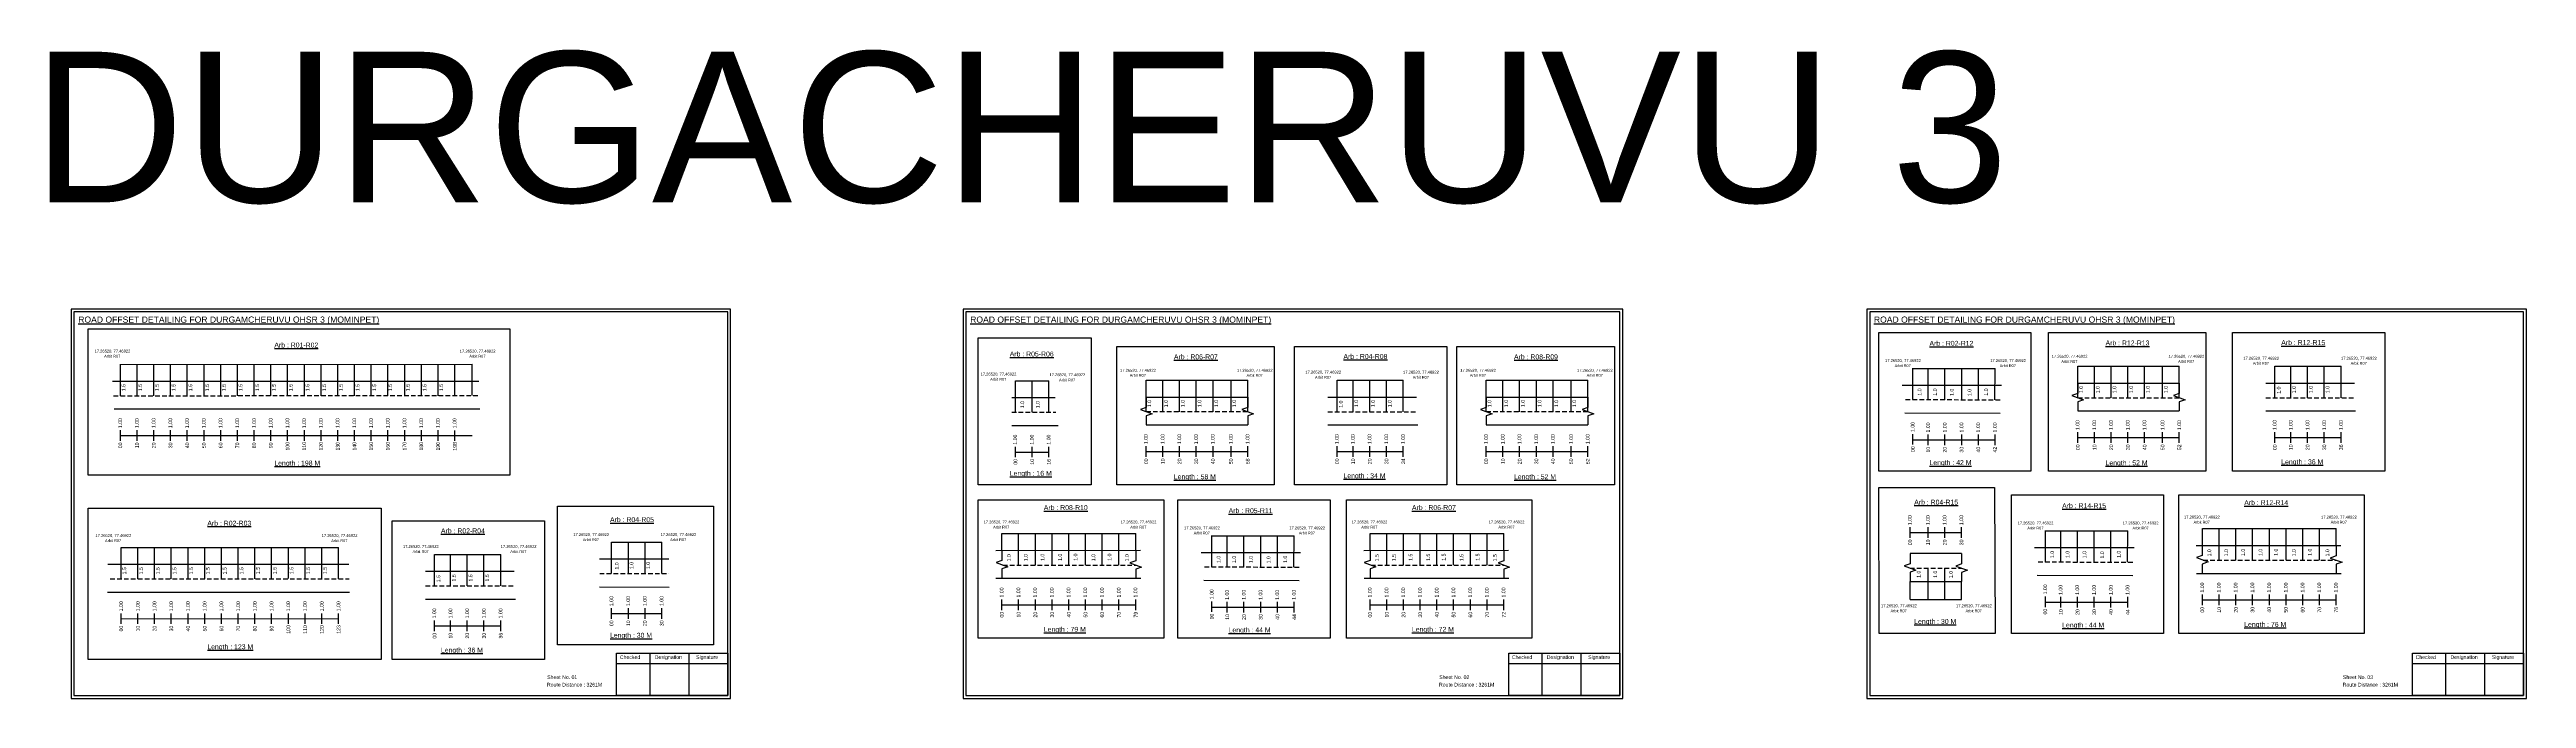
# Model space of a CAD drawing. Header units: inches. Extents: x -117 to 51867, y -12715 to 3423.
# Drawn here: x 28706 to 30720, y -4514 to -3986 of the extents above; entities that cross this region are included whole.
import ezdxf

# ---------------------------------------------------------------- set-up
doc = ezdxf.new("R2010")
doc.units = ezdxf.units.IN
doc.header["$MEASUREMENT"] = 0
doc.linetypes.add('DASHED2', pattern=[0.375, 0.25, -0.125])
for name, color, linetype in [('PDF_Geometry', 7, 'Continuous'), ('PDF_Text', 5, 'Continuous'), ('pipe', 5, 'Continuous')]:
    doc.layers.add(name, color=color, linetype=linetype)
doc.styles.add('PDF Arial', font='arial.ttf')
doc.styles.get("Standard").update_dxf_attribs({"font": 'arial.ttf'})

msp = doc.modelspace()

# ---------------------------------------------------------------- linework, layer by layer
at = {"color": 5}
for p, q in [((28763.5, -4242), (29049.5, -4241.8)), ((30221.2, -4245.4), (30288.2, -4245.4)), ((30355.4, -4243.6), (30438, -4243.6)), ((30515.7, -4243.6), (30569.5, -4243.6)), ((29491.4, -4255.4), (29518.6, -4255.4)), ((29597.7, -4254.9), (29680.4, -4254.9)), ((29753, -4254.9), (29806.8, -4254.9)), ((29874.3, -4254.9), (29957, -4254.9)), ((28764.1, -4390.9), (28940.9, -4390.9)), ((29163, -4386.6), (29203.8, -4386.6)), ((29480.4, -4379.6), (29589.2, -4379.6)), ((29651.2, -4381.5), (29718.1, -4381.5)), ((29779.8, -4379.6), (29888.6, -4379.6)), ((30329.1, -4377.5), (30396, -4377.5)), ((30456.8, -4375.6), (30565.6, -4375.6)), ((29019, -4396.7), (29072.8, -4396.7)), ((30219, -4433.2), (30260.8, -4433.2))]:
    msp.add_line(p, q, dxfattribs=at)
for p, q in [((28763.5, -4267.5), (28763.5, -4241.9)), ((28777.1, -4267.5), (28777.1, -4241.9)), ((28790.7, -4267.5), (28790.7, -4241.9)), ((28804.3, -4267.5), (28804.3, -4241.9)), ((28817.9, -4267.5), (28817.9, -4241.9)), ((28831.5, -4267.5), (28831.5, -4241.9)), ((28845.1, -4267.5), (28845.1, -4241.9)), ((28858.7, -4267.5), (28858.7, -4241.9)), ((28872.3, -4267.5), (28872.3, -4241.9)), ((28885.9, -4267.5), (28885.9, -4241.9)), ((28899.5, -4267.5), (28899.5, -4241.9)), ((28913.1, -4267.5), (28913.1, -4241.9)), ((28926.7, -4267.5), (28926.7, -4241.9)), ((28940.3, -4267.5), (28940.3, -4241.9)), ((28953.9, -4267.5), (28953.9, -4241.9)), ((28967.5, -4267.5), (28967.5, -4241.9)), ((28981.1, -4267.5), (28981.1, -4241.9)), ((28994.7, -4267.5), (28994.7, -4241.9)), ((29008.3, -4267.5), (29008.3, -4241.9)), ((29021.9, -4267.5), (29021.9, -4241.9)), ((29035.5, -4267.3), (29035.5, -4242)), ((29049.5, -4267.3), (29049.5, -4241.8)), ((30221.2, -4270.7), (30221.2, -4245.1)), ((30233.8, -4270.7), (30233.8, -4245.4)), ((30247.4, -4270.8), (30247.4, -4245.4)), ((30261, -4270.7), (30261, -4245.4)), ((30274.6, -4271), (30274.6, -4245.4)), ((30287.9, -4270.9), (30288.2, -4245.4)), ((30355.4, -4269.1), (30355.4, -4243.6)), ((30369, -4269.1), (30369, -4243.6)), ((30382.6, -4269.1), (30382.6, -4243.6)), ((30396.2, -4269.1), (30396.2, -4243.6)), ((30409.8, -4269.1), (30409.8, -4243.6)), ((30424.4, -4269.1), (30424.4, -4243.6)), ((30438, -4269.1), (30438, -4243.6)), ((30515.7, -4269.1), (30515.7, -4243.6)), ((30528.7, -4269.1), (30528.7, -4243.6)), ((30542.3, -4269.1), (30542.3, -4243.6)), ((30555.9, -4269.1), (30555.9, -4243.6)), ((30569.5, -4269.1), (30569.5, -4243.6)), ((28757, -4255.6), (29054.9, -4255.6)), ((29488.4, -4269), (29523.8, -4269)), ((29491.4, -4280.9), (29491.4, -4255.4)), ((29505, -4280.9), (29505, -4255.4)), ((29518.6, -4280.9), (29518.6, -4255.4)), ((29597.7, -4280.5), (29597.7, -4254.9)), ((29597.7, -4268.6), (29680.4, -4268.6)), ((29611.3, -4280.5), (29611.3, -4254.9)), ((29624.9, -4280.5), (29624.9, -4254.9)), ((29638.5, -4280.5), (29638.5, -4254.9)), ((29652.1, -4280.5), (29652.1, -4254.9)), ((29666.8, -4280.4), (29666.8, -4254.9)), ((29680.4, -4280.4), (29680.4, -4254.9)), ((29745.6, -4268.6), (29817.7, -4268.6)), ((29753, -4280.5), (29753, -4254.9)), ((29766, -4280.5), (29766, -4254.9)), ((29779.6, -4280.5), (29779.6, -4254.9)), ((29793.2, -4280.5), (29793.2, -4254.9)), ((29806.8, -4280.5), (29806.8, -4254.9)), ((29874.3, -4280.5), (29874.3, -4254.9)), ((29874.3, -4268.6), (29957, -4268.6)), ((29887.9, -4280.5), (29887.9, -4254.9)), ((29901.5, -4280.5), (29901.5, -4254.9)), ((29915.1, -4280.5), (29915.1, -4254.9)), ((29928.7, -4280.5), (29928.7, -4254.9)), ((29943.4, -4280.4), (29943.4, -4254.9)), ((29957, -4280.4), (29957, -4254.9)), ((30293.4, -4259.1), (30212.5, -4259.1)), ((30355.4, -4257.2), (30438, -4257.2)), ((30508.4, -4257.2), (30580.4, -4257.2)), ((28758.3, -4278.2), (29055.8, -4278.2)), ((30214.7, -4281.3), (30292.4, -4281.8)), ((30355.4, -4279.9), (30438, -4279.9)), ((30508.4, -4279.9), (30581.4, -4279.9)), ((29488.4, -4291.7), (29526.2, -4291.7)), ((29597.7, -4291.3), (29680.4, -4291.3)), ((29745.6, -4291.3), (29818.7, -4291.3)), ((29874.3, -4291.3), (29957, -4291.3)), ((28764.1, -4416.4), (28764.1, -4390.9)), ((28777.7, -4416.4), (28777.7, -4390.9)), ((28791.3, -4416.4), (28791.3, -4390.9)), ((28804.9, -4416.4), (28804.9, -4390.9)), ((28818.5, -4416.4), (28818.5, -4390.9)), ((28832.1, -4416.4), (28832.1, -4390.9)), ((28845.7, -4416.4), (28845.7, -4390.9)), ((28859.3, -4416.4), (28859.3, -4390.9)), ((28872.9, -4416.4), (28872.9, -4390.9)), ((28886.5, -4416.2), (28886.5, -4390.7)), ((28900.1, -4416.2), (28900.1, -4390.7)), ((28913.7, -4416.2), (28913.7, -4390.7)), ((28927.3, -4416.2), (28927.3, -4390.7)), ((28940.9, -4416.4), (28940.9, -4390.9)), ((29163, -4412.2), (29163, -4386.6)), ((29176.6, -4412.2), (29176.6, -4386.6)), ((29190.2, -4412.2), (29190.2, -4386.6)), ((29203.8, -4412.2), (29203.8, -4386.6)), ((29480.4, -4393.3), (29480.4, -4379.6)), ((29494, -4405.2), (29494, -4379.6)), ((29507.6, -4405.2), (29507.6, -4379.6)), ((29521.2, -4405.2), (29521.2, -4379.6)), ((29534.8, -4405.2), (29534.8, -4379.6)), ((29548.4, -4405.2), (29548.4, -4379.6)), ((29562, -4405.2), (29562, -4379.6)), ((29575.6, -4405.2), (29575.6, -4379.6)), ((29589.2, -4393.3), (29589.2, -4379.6)), ((29651.2, -4406.8), (29651.2, -4381.2)), ((29663.7, -4406.8), (29663.7, -4381.5)), ((29677.3, -4406.9), (29677.3, -4381.5)), ((29690.9, -4406.8), (29690.9, -4381.5)), ((29704.5, -4407.1), (29704.5, -4381.5)), ((29717.9, -4407), (29718.1, -4381.5)), ((29779.8, -4393.3), (29779.8, -4379.6)), ((29793.4, -4405.2), (29793.4, -4379.6)), ((29807, -4405.2), (29807, -4379.6)), ((29820.6, -4405.2), (29820.6, -4379.6)), ((29834.2, -4405.2), (29834.2, -4379.6)), ((29847.8, -4405.2), (29847.8, -4379.6)), ((29861.4, -4405.2), (29861.4, -4379.6)), ((29875, -4405.2), (29875, -4379.6)), ((29888.6, -4393.3), (29888.6, -4379.6)), ((30401.2, -4391.2), (30320.3, -4391.2)), ((30329.1, -4402.8), (30329.1, -4377.2)), ((30341.6, -4402.8), (30341.6, -4377.5)), ((30355.2, -4402.9), (30355.2, -4377.5)), ((30368.8, -4402.8), (30368.8, -4377.5)), ((30382.4, -4403.1), (30382.4, -4377.5)), ((30395.8, -4403), (30396, -4377.5)), ((30451.8, -4389.3), (30569.4, -4389.2)), ((30456.8, -4389.3), (30456.8, -4375.6)), ((30470.4, -4401.2), (30470.4, -4375.6)), ((30484, -4401.2), (30484, -4375.6)), ((30497.6, -4401.2), (30497.6, -4375.6)), ((30511.2, -4401.2), (30511.2, -4375.6)), ((30524.8, -4401.2), (30524.8, -4375.6)), ((30538.4, -4401.2), (30538.4, -4375.6)), ((30552, -4401.2), (30552, -4375.6)), ((30565.6, -4389.3), (30565.6, -4375.6)), ((28753.4, -4404.5), (28949.3, -4404.5)), ((29011.7, -4410.3), (29083.7, -4410.3)), ((29019, -4422.2), (29019, -4396.7)), ((29032, -4422.2), (29032, -4396.7)), ((29045.6, -4422.2), (29045.6, -4396.7)), ((29059.2, -4422.2), (29059.2, -4396.7)), ((29072.8, -4422.2), (29072.8, -4396.7)), ((29153.1, -4400.3), (29209.6, -4400.3)), ((29475.4, -4393.3), (29593, -4393.2)), ((29723.3, -4395.2), (29642.4, -4395.2)), ((29774.8, -4393.3), (29892.4, -4393.2)), ((30260.8, -4395.8), (30219, -4395.8)), ((30233.6, -4433.2), (30233.6, -4407.7)), ((30247.2, -4433.2), (30247.2, -4407.7)), ((28752.9, -4427.2), (28949.7, -4427.2)), ((29153.1, -4423), (29209.8, -4423.1)), ((29475.6, -4416), (29593.4, -4416)), ((29644.6, -4417.4), (29722.3, -4417.8)), ((29775, -4416), (29892.7, -4416)), ((30219, -4418.5), (30244.6, -4418.5)), ((30219, -4433.2), (30219, -4418.5)), ((30244.6, -4418.5), (30260.8, -4418.5)), ((30260.8, -4433.2), (30260.8, -4418.5)), ((30322.5, -4413.4), (30400.2, -4413.8)), ((30451.9, -4412), (30569.7, -4412)), ((29011.7, -4433), (29084.7, -4433))]:
    msp.add_line(p, q)
at = {"linetype": 'DASHED2', "ltscale": 15}
for p, q in [((28758, -4267.5), (29054.5, -4267.4)), ((30215.4, -4270.5), (30293.7, -4270.9)), ((30355.4, -4269.1), (30438, -4269.1)), ((30508.4, -4269.1), (30580.9, -4269.1)), ((29488.4, -4280.9), (29524.3, -4280.9)), ((29597.7, -4280.4), (29680.4, -4280.4)), ((29745.6, -4280.5), (29818.2, -4280.5)), ((29874.3, -4280.4), (29957, -4280.4)), ((29481.2, -4405.2), (29589.2, -4405.2)), ((29645.3, -4406.6), (29723.6, -4407)), ((29780.6, -4405.2), (29888.6, -4405.2)), ((30219, -4407.7), (30260.8, -4407.7)), ((30323.2, -4402.6), (30401.5, -4403)), ((30457.5, -4401.2), (30565.6, -4401.2)), ((28755.2, -4416.4), (28949.5, -4416.4)), ((29011.7, -4422.2), (29084.2, -4422.2)), ((29153.3, -4412.2), (29209.6, -4412.2))]:
    msp.add_line(p, q, dxfattribs=at)
at = {"color": 217, "true_color": 0x93278f}
for p, q in [((28763.5, -4304.2), (28763.5, -4295.6)), ((28763.5, -4299.9), (29049.5, -4299.8)), ((28777.1, -4304.2), (28777.1, -4295.6)), ((28790.7, -4304.2), (28790.7, -4295.6)), ((28804.3, -4304.2), (28804.3, -4295.6)), ((28817.9, -4304.2), (28817.9, -4295.6)), ((28831.5, -4304.2), (28831.5, -4295.6)), ((28845.1, -4304.2), (28845.1, -4295.6)), ((28858.7, -4304.2), (28858.7, -4295.6)), ((28872.3, -4304.2), (28872.3, -4295.6)), ((28885.9, -4304.2), (28885.9, -4295.6)), ((28899.5, -4304.2), (28899.5, -4295.6)), ((28913.1, -4304.2), (28913.1, -4295.6)), ((28926.7, -4304.2), (28926.7, -4295.6)), ((28940.3, -4304.2), (28940.3, -4295.6)), ((28953.9, -4304.2), (28953.9, -4295.6)), ((28967.5, -4304.2), (28967.5, -4295.6)), ((28981.1, -4304.2), (28981.1, -4295.6)), ((28994.7, -4304.2), (28994.7, -4295.6)), ((29008.3, -4304.2), (29008.3, -4295.6)), ((29021.9, -4304.2), (29021.9, -4295.6)), ((29035.5, -4304.3), (29035.5, -4295.7)), ((29491.4, -4317.6), (29491.4, -4309)), ((29505, -4317.6), (29505, -4309)), ((29518.6, -4317.6), (29518.6, -4309)), ((29597.7, -4317.2), (29597.7, -4308.6)), ((29611.3, -4317.2), (29611.3, -4308.6)), ((29624.9, -4317.2), (29624.9, -4308.6)), ((29638.5, -4317.2), (29638.5, -4308.6)), ((29652.1, -4317.2), (29652.1, -4308.6)), ((29666.8, -4317.1), (29666.8, -4308.6)), ((29680.4, -4317.1), (29680.4, -4308.6)), ((29753, -4317.2), (29753, -4308.6)), ((29766, -4317.2), (29766, -4308.6)), ((29779.6, -4317.2), (29779.6, -4308.6)), ((29793.2, -4317.2), (29793.2, -4308.6)), ((29806.8, -4317.2), (29806.8, -4308.6)), ((29874.3, -4317.2), (29874.3, -4308.6)), ((29887.9, -4317.2), (29887.9, -4308.6)), ((29901.5, -4317.2), (29901.5, -4308.6)), ((29915.1, -4317.2), (29915.1, -4308.6)), ((29928.7, -4317.2), (29928.7, -4308.6)), ((29943.4, -4317.1), (29943.4, -4308.6)), ((29957, -4317.1), (29957, -4308.6)), ((30221.2, -4307.3), (30221.2, -4298.7)), ((30221.2, -4303.4), (30288.2, -4303.4)), ((30233.8, -4307.7), (30233.8, -4299.1)), ((30247.4, -4307.7), (30247.4, -4299.1)), ((30261, -4307.7), (30261, -4299.1)), ((30274.6, -4307.7), (30274.6, -4299.1)), ((30288.2, -4307.7), (30288.2, -4299.1)), ((30355.4, -4305.8), (30355.4, -4297.2)), ((30355.4, -4301.5), (30438, -4301.5)), ((30369, -4305.8), (30369, -4297.2)), ((30382.6, -4305.8), (30382.6, -4297.2)), ((30396.2, -4305.8), (30396.2, -4297.2)), ((30409.8, -4305.8), (30409.8, -4297.2)), ((30424.4, -4305.8), (30424.4, -4297.2)), ((30438, -4305.8), (30438, -4297.2)), ((30515.7, -4305.8), (30515.7, -4297.2)), ((30515.7, -4301.5), (30569.5, -4301.5)), ((30528.7, -4305.8), (30528.7, -4297.2)), ((30542.3, -4305.8), (30542.3, -4297.2)), ((30555.9, -4305.8), (30555.9, -4297.2)), ((30569.5, -4305.8), (30569.5, -4297.2)), ((29491.4, -4313.3), (29518.6, -4313.3)), ((29597.7, -4312.9), (29680.4, -4312.9)), ((29753, -4312.9), (29806.8, -4312.9)), ((29874.3, -4312.9), (29957, -4312.9)), ((30219, -4383.1), (30219, -4374.5)), ((30219, -4378.8), (30260.8, -4378.8)), ((30233.6, -4383.1), (30233.6, -4374.5)), ((30247.2, -4383.1), (30247.2, -4374.5)), ((30260.8, -4383.1), (30260.8, -4374.5)), ((30329.1, -4439.4), (30329.1, -4430.8)), ((30341.6, -4439.8), (30341.6, -4431.2)), ((30355.2, -4439.8), (30355.2, -4431.2)), ((30368.8, -4439.8), (30368.8, -4431.2)), ((30382.4, -4439.8), (30382.4, -4431.2)), ((30396, -4439.8), (30396, -4431.2)), ((30456.8, -4437.9), (30456.8, -4429.3)), ((30470.4, -4437.9), (30470.4, -4429.3)), ((30484, -4437.9), (30484, -4429.3)), ((30497.6, -4437.9), (30497.6, -4429.3)), ((30511.2, -4437.9), (30511.2, -4429.3)), ((30524.8, -4437.9), (30524.8, -4429.3)), ((30538.4, -4437.9), (30538.4, -4429.3)), ((30552, -4437.9), (30552, -4429.3)), ((30565.6, -4437.9), (30565.6, -4429.3)), ((28764.1, -4453.1), (28764.1, -4444.6)), ((28764.1, -4448.9), (28940.9, -4448.8)), ((28777.7, -4453.1), (28777.7, -4444.6)), ((28791.3, -4453.1), (28791.3, -4444.6)), ((28804.9, -4453.1), (28804.9, -4444.6)), ((28818.5, -4453.1), (28818.5, -4444.6)), ((28832.1, -4453.1), (28832.1, -4444.6)), ((28845.7, -4453.1), (28845.7, -4444.6)), ((28859.3, -4453.1), (28859.3, -4444.6)), ((28872.9, -4453.1), (28872.9, -4444.6)), ((28886.5, -4453.1), (28886.5, -4444.6)), ((28900.1, -4453.1), (28900.1, -4444.6)), ((28913.7, -4453.1), (28913.7, -4444.6)), ((28927.3, -4453.1), (28927.3, -4444.6)), ((28940.9, -4453.1), (28940.9, -4444.6)), ((29019, -4458.9), (29019, -4450.4)), ((29032, -4458.9), (29032, -4450.4)), ((29045.6, -4458.9), (29045.6, -4450.4)), ((29059.2, -4458.9), (29059.2, -4450.4)), ((29072.8, -4458.9), (29072.8, -4450.4)), ((29163, -4448.9), (29163, -4440.3)), ((29163, -4444.6), (29203.8, -4444.6)), ((29176.6, -4448.9), (29176.6, -4440.3)), ((29190.2, -4448.9), (29190.2, -4440.3)), ((29203.8, -4448.9), (29203.8, -4440.3)), ((29480.4, -4441.9), (29480.4, -4433.3)), ((29480.4, -4437.6), (29589.2, -4437.6)), ((29494, -4441.9), (29494, -4433.3)), ((29507.6, -4441.9), (29507.6, -4433.3)), ((29521.2, -4441.9), (29521.2, -4433.3)), ((29534.8, -4441.9), (29534.8, -4433.3)), ((29548.4, -4441.9), (29548.4, -4433.3)), ((29562, -4441.9), (29562, -4433.3)), ((29575.6, -4441.9), (29575.6, -4433.3)), ((29589.2, -4441.9), (29589.2, -4433.3)), ((29651.2, -4443.4), (29651.2, -4434.8)), ((29651.2, -4439.5), (29718.1, -4439.5)), ((29663.7, -4443.8), (29663.7, -4435.2)), ((29677.3, -4443.8), (29677.3, -4435.2)), ((29690.9, -4443.8), (29690.9, -4435.2)), ((29704.5, -4443.8), (29704.5, -4435.2)), ((29718.1, -4443.8), (29718.1, -4435.2)), ((29779.8, -4441.9), (29779.8, -4433.3)), ((29779.8, -4437.6), (29888.6, -4437.6)), ((29793.4, -4441.9), (29793.4, -4433.3)), ((29807, -4441.9), (29807, -4433.3)), ((29820.6, -4441.9), (29820.6, -4433.3)), ((29834.2, -4441.9), (29834.2, -4433.3)), ((29847.8, -4441.9), (29847.8, -4433.3)), ((29861.4, -4441.9), (29861.4, -4433.3)), ((29875, -4441.9), (29875, -4433.3)), ((29888.6, -4441.9), (29888.6, -4433.3)), ((30329.1, -4435.5), (30396, -4435.5)), ((30456.8, -4433.6), (30565.6, -4433.6)), ((29019, -4454.7), (29072.8, -4454.6))]:
    msp.add_line(p, q, dxfattribs=at)
for points in [[(28737.2, -4213.2), (29080.1, -4213.2), (29080.1, -4332.2), (28737.2, -4332.2)], [(29461.2, -4220.5), (29553.1, -4220.5), (29553.1, -4340.1), (29461.2, -4340.1)], [(29573.8, -4227.4), (29701.9, -4227.4), (29701.9, -4340.1), (29573.8, -4340.1)], [(29718.5, -4227.4), (29842.3, -4227.4), (29842.3, -4340.1), (29718.5, -4340.1)], [(29850.4, -4227.4), (29978.5, -4227.4), (29978.5, -4340.1), (29850.4, -4340.1)], [(30193.5, -4216.1), (30317.3, -4216.1), (30317.3, -4328.8), (30193.5, -4328.8)], [(30331.5, -4216.1), (30459.6, -4216.1), (30459.6, -4328.8), (30331.5, -4328.8)], [(30481.3, -4216.1), (30605.1, -4216.1), (30605.1, -4328.8), (30481.3, -4328.8)], [(30193.5, -4342.1), (30287.8, -4342.1), (30288.1, -4460.9), (30193.8, -4460.9)], [(30301.4, -4348.2), (30425.2, -4348.2), (30425.2, -4460.8), (30301.4, -4460.8)], [(30437.5, -4348.2), (30588.4, -4348.2), (30588.4, -4460.8), (30437.5, -4460.8)], [(28984.5, -4369.2), (29108.3, -4369.2), (29108.3, -4481.9), (28984.5, -4481.9)], [(29119.1, -4357.3), (29245.8, -4357.3), (29245.8, -4470), (29119.1, -4470)], [(29461.2, -4352.2), (29612, -4352.2), (29612, -4464.8), (29461.2, -4464.8)], [(29623.5, -4352.2), (29747.3, -4352.2), (29747.3, -4464.8), (29623.5, -4464.8)], [(29760.6, -4352.2), (29911.4, -4352.2), (29911.4, -4464.8), (29760.6, -4464.8)]]:
    msp.add_lwpolyline(points, close=True)
at = {"linetype": 'Continuous'}
for points in [[(29597.7, -4268.6), (29597.7, -4277), (29593, -4278.7), (29602.5, -4282.2), (29597.7, -4283.9), (29597.7, -4291.3)], [(29680.4, -4268.6), (29680.4, -4277), (29675.6, -4278.7), (29685.1, -4282.2), (29680.4, -4283.9), (29680.4, -4291.3)], [(29874.3, -4268.6), (29874.3, -4277), (29869.6, -4278.7), (29879.1, -4282.2), (29874.3, -4283.9), (29874.3, -4291.3)], [(29957, -4268.6), (29957, -4277), (29952.2, -4278.7), (29961.7, -4282.2), (29957, -4283.9), (29957, -4291.3)], [(30355.4, -4257.2), (30355.4, -4265.7), (30350.6, -4267.4), (30360.1, -4270.8), (30355.4, -4272.6), (30355.4, -4279.9)], [(30438, -4257.2), (30438, -4265.7), (30433.3, -4267.4), (30442.8, -4270.8), (30438, -4272.6), (30438, -4279.9)], [(30456.7, -4389), (30456.7, -4397.4), (30452, -4399.2), (30461.5, -4402.6), (30456.7, -4404.4), (30456.7, -4411.7)], [(30565.6, -4389.3), (30565.6, -4397.7), (30560.8, -4399.5), (30570.3, -4402.9), (30565.6, -4404.6), (30565.6, -4412)], [(29480.4, -4393), (29480.4, -4401.4), (29475.7, -4403.2), (29485.1, -4406.6), (29480.4, -4408.4), (29480.4, -4415.7)], [(29589.2, -4393.3), (29589.2, -4401.7), (29584.5, -4403.5), (29594, -4406.9), (29589.2, -4408.6), (29589.2, -4416)], [(29779.8, -4393), (29779.8, -4401.4), (29775, -4403.2), (29784.5, -4406.6), (29779.8, -4408.4), (29779.8, -4415.7)], [(29888.6, -4393.3), (29888.6, -4401.7), (29883.9, -4403.5), (29893.3, -4406.9), (29888.6, -4408.6), (29888.6, -4416)], [(30219, -4395.8), (30219, -4404.2), (30214.3, -4405.9), (30223.7, -4409.4), (30219, -4411.1), (30219, -4418.5)], [(30260.8, -4395.9), (30260.8, -4404.3), (30256.1, -4406), (30265.6, -4409.5), (30260.8, -4411.2), (30260.8, -4418.5)]]:
    msp.add_lwpolyline(points, dxfattribs=at)
at = {"layer": 'PDF_Geometry'}
for points in [[(28723.4, -4197), (28723.4, -4513.7), (29259.8, -4513.7), (29259.8, -4197)], [(28725.7, -4199.3), (28725.7, -4511.3), (29257.4, -4511.3), (29257.4, -4199.3)], [(29448.9, -4197), (29448.9, -4513.7), (29985.3, -4513.7), (29985.3, -4197)], [(29451.2, -4199.3), (29451.2, -4511.3), (29982.9, -4511.3), (29982.9, -4199.3)], [(30183.8, -4197), (30183.8, -4513.7), (30720.3, -4513.7), (30720.3, -4197)], [(30186.2, -4199.3), (30186.2, -4511.3), (30717.9, -4511.3), (30717.9, -4199.3)]]:
    msp.add_lwpolyline(points, close=True, dxfattribs=at)
at = {"layer": 'PDF_Geometry', "color": 242, "true_color": 0xcc1f26}
for points in [[(29257.4, -4511.4), (29167.1, -4511.4), (29167.1, -4476.8), (29257.4, -4476.8)], [(29982.9, -4511.4), (29892.6, -4511.4), (29892.6, -4476.8), (29982.9, -4476.8)], [(30717.9, -4511.4), (30627.6, -4511.4), (30627.6, -4476.8), (30717.9, -4476.8)]]:
    msp.add_lwpolyline(points, close=True, dxfattribs=at)
for points in [[(29167.1, -4485.2), (29257.4, -4485.2)], [(29194.1, -4476.8), (29194.1, -4511.4)], [(29225.8, -4476.8), (29225.8, -4511.4)], [(29892.6, -4485.2), (29982.9, -4485.2)], [(29919.5, -4476.8), (29919.5, -4511.4)], [(29951.3, -4476.8), (29951.3, -4511.4)], [(30627.6, -4485.2), (30717.9, -4485.2)], [(30654.5, -4476.8), (30654.5, -4511.4)], [(30686.3, -4476.8), (30686.3, -4511.4)]]:
    msp.add_lwpolyline(points, dxfattribs=at)
at = {"layer": 'pipe', "color": 0}
msp.add_lwpolyline([(28737.2, -4359), (28975.5, -4359), (28975.5, -4481.9), (28737.2, -4481.9)], close=True, dxfattribs=at)

# ---------------------------------------------------------------- texts
for s, height, p in [('DURGACHERUVU 3', 122.535, (28691.8, -4110.3)), ('Route Distance : 3261M', 3, (29110.4, -4504)), ('Sheet No. 01', 3, (29110.6, -4497.9)), ('Route Distance : 3261M', 3, (29835.9, -4504)), ('Sheet No. 02', 3, (29836.1, -4497.9)), ('Sheet No. 03', 3, (30571.1, -4497.9)), ('Route Distance : 3261M', 3, (30570.9, -4504))]:
    msp.add_text(s, height=height).set_placement(p)
at = {"color": 242, "true_color": 0xcd2027}
for s, height, p in [('%%UROAD OFFSET DETAILING FOR DURGAMCHERUVU OHSR 3 (MOMINPET)', 5, (28729.2, -4208.1)), ('%%UROAD OFFSET DETAILING FOR DURGAMCHERUVU OHSR 3 (MOMINPET)', 5, (29454.6, -4208.1)), ('%%UROAD OFFSET DETAILING FOR DURGAMCHERUVU OHSR 3 (MOMINPET)', 5, (30189.6, -4208.1)), ('%%UArb : R01-R02', 4, (28888.7, -4228.3)), ('%%UArb : R02-R12', 4, (30234.8, -4226.9)), ('%%UArb : R12-R13', 4, (30378, -4226.6)), ('%%UArb : R12-R15', 4, (30520.9, -4226.3)), ('%%UArb : R05-R06', 4, (29486.8, -4235.6)), ('%%UArb : R06-R07', 4, (29620.3, -4237.9)), ('%%UArb : R04-R08', 4, (29758.2, -4237.6)), ('%%UArb : R08-R09', 4, (29896.9, -4237.9)), ('%%ULength : 198 M', 4, (28888.7, -4324.3)), ('%%ULength : 16 M', 4, (29486.8, -4332.6)), ('%%ULength : 34 M', 4, (29758.2, -4334.6)), ('%%ULength : 42 M', 4, (30234.8, -4323.9)), ('%%ULength : 52 M', 4, (30378, -4324.1)), ('%%ULength : 36 M', 4, (30520.9, -4323.3)), ('%%ULength : 58 M', 4, (29620.3, -4335.4)), ('%%ULength : 52 M', 4, (29896.9, -4335.4)), ('%%UArb : R02-R03', 4, (28834.2, -4373.2)), ('%%UArb : R04-R05', 4, (29161.7, -4370.3)), ('%%UArb : R08-R10', 4, (29514.5, -4360.5)), ('%%UArb : R05-R11', 4, (29664.8, -4363)), ('%%UArb : R06-R07', 4, (29813.9, -4360.5)), ('%%UArb : R04-R15', 4, (30222.4, -4356.1)), ('%%UArb : R14-R15', 4, (30342.7, -4359)), ('%%UArb : R12-R14', 4, (30490.8, -4356.5)), ('%%UArb : R02-R04', 4, (29024.2, -4379.4)), ('%%ULength : 30 M', 4, (30222.4, -4453.1)), ('%%ULength : 44 M', 4, (30342.7, -4456)), ('%%ULength : 76 M', 4, (30490.8, -4455.5)), ('%%ULength : 123 M', 4, (28834.2, -4473.7)), ('%%ULength : 30 M', 4, (29161.7, -4464.3)), ('%%ULength : 79 M', 4, (29514.5, -4459.5)), ('%%ULength : 44 M', 4, (29664.8, -4460)), ('%%ULength : 72 M', 4, (29813.9, -4459.5)), ('%%ULength : 36 M', 4, (29024.2, -4476.4))]:
    msp.add_text(s, height=height, dxfattribs=at).set_placement(p)
at = {"color": 5}
for s, height, p in [('17.26520, 77.46922', 2.34, (28742.5, -4232.4)), ('17.26520, 77.46922', 2.34, (29039.5, -4232.4)), ('Arbit R07', 2.25, (28750.3, -4236.5)), ('Arbit R07', 2.25, (29047.3, -4236.5)), ('17.26520, 77.46922', 2.34, (29463.1, -4251.1)), ('17.26520, 77.46922', 2.34, (29519.1, -4251.6)), ('17.26520, 77.46922', 2.34, (29576.5, -4248)), ('Arbit R07', 2.25, (29584.4, -4252.1)), ('17.26520, 77.46922', 2.34, (29671.5, -4248)), ('Arbit R07', 2.25, (29679.4, -4252.1)), ('17.26520, 77.46922', 2.34, (29727.2, -4249.5)), ('17.26520, 77.46922', 2.34, (29806.7, -4249.5)), ('17.26520, 77.46922', 2.34, (29853.1, -4248)), ('Arbit R07', 2.25, (29861, -4252.1)), ('17.26520, 77.46922', 2.34, (29948.1, -4248)), ('Arbit R07', 2.25, (29956, -4252.1)), ('17.26520, 77.46922', 2.34, (30198.7, -4240.1)), ('Arbit R07', 2.25, (30206.5, -4244.2)), ('17.26520, 77.46922', 2.34, (30284.2, -4240.1)), ('Arbit R07', 2.25, (30292, -4244.2)), ('17.26520, 77.46922', 2.34, (30334.2, -4236.6)), ('Arbit R07', 2.25, (30342, -4240.8)), ('17.26520, 77.46922', 2.34, (30429.2, -4236.6)), ('Arbit R07', 2.25, (30437, -4240.8)), ('17.26520, 77.46922', 2.34, (30490, -4238.2)), ('Arbit R07', 2.25, (30497.8, -4242.3)), ('17.26520, 77.46922', 2.34, (30569.5, -4238.2)), ('Arbit R07', 2.25, (30577.3, -4242.3)), ('Arbit R07', 2.25, (29470.9, -4255.3)), ('Arbit R07', 2.25, (29526.9, -4255.8)), ('Arbit R07', 2.25, (29735.1, -4253.7)), ('Arbit R07', 2.25, (29814.6, -4253.7)), ('17.26520, 77.46922', 2.34, (29465.5, -4371.4)), ('17.26520, 77.46922', 2.34, (29577, -4371.4)), ('17.26520, 77.46922', 2.34, (29764.8, -4371.4)), ('17.26520, 77.46922', 2.34, (29876.3, -4371.4)), ('17.26520, 77.46922', 2.34, (30306.5, -4372.2)), ('17.26520, 77.46922', 2.34, (30392, -4372.2)), ('17.26520, 77.46922', 2.34, (30441.8, -4367.4)), ('Arbit R07', 2.25, (30449.6, -4371.5)), ('17.26520, 77.46922', 2.34, (30553.3, -4367.4)), ('Arbit R07', 2.25, (30561.1, -4371.5)), ('17.26520, 77.46922', 2.34, (28743.2, -4382.4)), ('Arbit R07', 2.25, (28751, -4386.5)), ('17.26520, 77.46922', 2.34, (28927.2, -4382.4)), ('Arbit R07', 2.25, (28935, -4386.5)), ('17.26520, 77.46922', 2.34, (28993.3, -4391.3)), ('17.26520, 77.46922', 2.34, (29072.8, -4391.3)), ('17.26520, 77.46922', 2.34, (29131.8, -4381.6)), ('Arbit R07', 2.25, (29139.6, -4385.7)), ('17.26520, 77.46922', 2.34, (29202.8, -4381.6)), ('Arbit R07', 2.25, (29210.6, -4385.7)), ('Arbit R07', 2.25, (29473.3, -4375.5)), ('Arbit R07', 2.25, (29584.8, -4375.5)), ('17.26520, 77.46922', 2.34, (29628.6, -4376.2)), ('Arbit R07', 2.25, (29636.4, -4380.3)), ('17.26520, 77.46922', 2.34, (29714.1, -4376.2)), ('Arbit R07', 2.25, (29721.9, -4380.3)), ('Arbit R07', 2.25, (29772.7, -4375.5)), ('Arbit R07', 2.25, (29884.2, -4375.5)), ('Arbit R07', 2.25, (30314.4, -4376.3)), ('Arbit R07', 2.25, (30399.9, -4376.3)), ('Arbit R07', 2.25, (29001.1, -4395.4)), ('Arbit R07', 2.25, (29080.6, -4395.4)), ('17.26520, 77.46922', 2.34, (30195.4, -4439.5)), ('Arbit R07', 2.25, (30203.2, -4443.6)), ('17.26520, 77.46922', 2.34, (30256.4, -4439.5)), ('Arbit R07', 2.25, (30264.2, -4443.6))]:
    msp.add_text(s, height=height, dxfattribs=at).set_placement(p)
for s, p in [('1.5', (28767.5, -4263.8)), ('1.5', (28781.1, -4263.8)), ('1.5', (28794.7, -4263.8)), ('1.5', (28808.3, -4263.8)), ('1.5', (28821.9, -4263.8)), ('1.5', (28835.5, -4263.8)), ('1.5', (28849.1, -4263.8)), ('1.5', (28862.7, -4263.8)), ('1.5', (28876.3, -4263.8)), ('1.5', (28889.9, -4263.8)), ('1.5', (28903.5, -4263.8)), ('1.5', (28917.1, -4263.8)), ('1.5', (28930.7, -4263.8)), ('1.5', (28944.3, -4263.8)), ('1.5', (28957.9, -4263.8)), ('1.5', (28971.5, -4263.8)), ('1.5', (28984.4, -4263.8)), ('1.5', (28998.7, -4263.8)), ('1.5', (29012.3, -4263.8)), ('1.5', (29025.9, -4263.8)), ('1.0', (30228.2, -4267.4)), ('1.0', (30240.8, -4267.4)), ('1.0', (30254.5, -4267.6)), ('1.0', (30268.8, -4267.8)), ('1.0', (30282.3, -4267.4)), ('1.0', (30359.5, -4265.4)), ('1.0', (30373.1, -4265.4)), ('1.0', (30386.7, -4265.4)), ('1.0', (30400.3, -4265.4)), ('1.0', (30413.9, -4265.4)), ('1.0', (30428.5, -4265.4)), ('1.0', (30520.3, -4265.9)), ('1.0', (30532.8, -4265.4)), ('1.0', (30546.4, -4265.4)), ('1.0', (30560, -4265.4)), ('1.0', (29498.5, -4277.7)), ('1.0', (29511.1, -4277.7)), ('1.0', (29601.8, -4276.8)), ('1.0', (29615.4, -4276.8)), ('1.0', (29629, -4276.8)), ('1.0', (29642.6, -4276.8)), ('1.0', (29656.2, -4276.8)), ('1.0', (29670.8, -4276.8)), ('1.0', (29757.6, -4277.3)), ('1.0', (29770.1, -4276.8)), ('1.0', (29783.7, -4276.8)), ('1.0', (29797.3, -4276.8)), ('1.0', (29878.4, -4276.8)), ('1.0', (29892, -4276.8)), ('1.0', (29905.6, -4276.8)), ('1.0', (29919.2, -4276.8)), ('1.0', (29932.8, -4276.8)), ('1.0', (29947.4, -4276.8)), ('1.5', (28768.2, -4412.8)), ('1.5', (28781.8, -4412.8)), ('1.5', (28795.4, -4412.8)), ('1.5', (28809, -4412.8)), ('1.5', (28822.6, -4412.8)), ('1.5', (28836.2, -4412.8)), ('1.5', (28849.8, -4412.8)), ('1.5', (28863.4, -4412.8)), ('1.5', (28876.9, -4412.6)), ('1.5', (28890.5, -4412.6)), ('1.5', (28904.1, -4412.6)), ('1.5', (28917.7, -4412.6)), ('1.5', (28931.3, -4412.6)), ('1.0', (29168.7, -4408.9)), ('1.0', (29180.6, -4408.5)), ('1.0', (29194.2, -4408.5)), ('1.0', (29487.6, -4402.2)), ('1.0', (29501.3, -4402.1)), ('1.0', (29514.9, -4401.8)), ('1.0', (29529.2, -4401.8)), ('1.0', (29541.8, -4401.7)), ('1.0', (29556.3, -4402.1)), ('1.0', (29569.4, -4401.7)), ('1.0', (29583.6, -4402.2)), ('1.0', (29658.1, -4403.5)), ('1.0', (29670.7, -4403.5)), ('1.0', (29684.4, -4403.7)), ('1.0', (29698.8, -4403.9)), ('1.0', (29712.3, -4403.4)), ('1.5', (29786.9, -4402.2)), ('1.5', (29800.7, -4402.1)), ('1.5', (29814.3, -4401.8)), ('1.5', (29828.6, -4401.8)), ('1.5', (29841.2, -4401.7)), ('1.5', (29855.7, -4402.1)), ('1.5', (29868.8, -4401.7)), ('1.5', (29882.9, -4402.2)), ('1.0', (30227.5, -4415.6)), ('1.0', (30241, -4415.6)), ('1.0', (30253.8, -4415.8)), ('1.0', (30336, -4399.5)), ('1.0', (30348.6, -4399.5)), ('1.0', (30362.3, -4399.7)), ('1.0', (30376.7, -4399.9)), ('1.0', (30390.2, -4399.4)), ('1.0', (30463.9, -4398.2)), ('1.0', (30477.6, -4398.1)), ('1.0', (30491.3, -4397.8)), ('1.0', (30505.5, -4397.8)), ('1.0', (30518.1, -4397.7)), ('1.0', (30532.6, -4398.1)), ('1.0', (30545.7, -4397.7)), ('1.0', (30559.9, -4398.2)), ('1.5', (29023.6, -4419.1)), ('1.5', (29036.1, -4418.6)), ('1.5', (29049.7, -4418.6)), ('1.5', (29063.3, -4418.6))]:
    msp.add_text(s, height=3, rotation=90).set_placement(p)
at = {"color": 217, "true_color": 0x93278f}
for s, p in [('1.00', (28764.8, -4293.9)), ('1.00', (28778.4, -4293.9)), ('1.00', (28792, -4293.9)), ('1.00', (28805.6, -4293.9)), ('1.00', (28819.2, -4293.9)), ('1.00', (28832.8, -4293.9)), ('1.00', (28846.4, -4293.9)), ('1.00', (28860, -4293.9)), ('1.00', (28873.6, -4293.9)), ('1.00', (28887.2, -4293.9)), ('1.00', (28900.8, -4293.9)), ('1.00', (28914.4, -4293.9)), ('1.00', (28928, -4293.9)), ('1.00', (28941.6, -4293.9)), ('1.00', (28955.2, -4293.9)), ('1.00', (28968.8, -4293.9)), ('1.00', (28982.4, -4293.9)), ('1.00', (28996, -4293.9)), ('1.00', (29009.6, -4293.9)), ('1.00', (29023.2, -4293.9)), ('1.00', (29036.8, -4294)), ('1.00', (30222.6, -4297)), ('1.00', (30235.1, -4297.4)), ('1.00', (30248.7, -4297.4)), ('1.00', (30262.3, -4297.4)), ('1.00', (30275.9, -4297.4)), ('1.00', (30289.5, -4297.4)), ('1.00', (30356.7, -4295.5)), ('1.00', (30370.3, -4295.5)), ('1.00', (30383.9, -4295.5)), ('1.00', (30397.5, -4295.5)), ('1.00', (30411.1, -4295.5)), ('1.00', (30425.8, -4295.5)), ('1.00', (30439.4, -4295.5)), ('1.00', (30517, -4295.5)), ('1.00', (30530.1, -4295.5)), ('1.00', (30543.7, -4295.5)), ('1.00', (30557.3, -4295.5)), ('1.00', (30570.9, -4295.5)), ('00', (28764.9, -4310.2)), ('10', (28778.5, -4310.2)), ('20', (28792.1, -4310.2)), ('30', (28805.7, -4310.2)), ('40', (28819.3, -4310.2)), ('50', (28832.9, -4310.2)), ('60', (28846.5, -4310.2)), ('70', (28860.1, -4310.2)), ('80', (28873.7, -4310.2)), ('90', (28887.3, -4310.2)), ('100', (28900.9, -4312.1)), ('110', (28914.5, -4312.1)), ('120', (28928.1, -4312.1)), ('130', (28941.7, -4312.1)), ('140', (28955.3, -4312.1)), ('150', (28968.9, -4312.1)), ('160', (28982.5, -4312.1)), ('170', (28996.1, -4312.1)), ('180', (29009.7, -4312.1)), ('190', (29023.3, -4312.1)), ('198', (29037, -4312.2)), ('1.00', (29492.7, -4307.3)), ('1.00', (29506.3, -4307.3)), ('1.00', (29519.9, -4307.3)), ('1.00', (29599, -4306.9)), ('1.00', (29612.6, -4306.9)), ('1.00', (29626.2, -4306.9)), ('1.00', (29639.8, -4306.9)), ('1.00', (29653.4, -4306.9)), ('1.00', (29668.1, -4306.9)), ('1.00', (29681.7, -4306.9)), ('1.00', (29754.3, -4306.9)), ('1.00', (29767.3, -4306.9)), ('1.00', (29780.9, -4306.9)), ('1.00', (29794.5, -4306.9)), ('1.00', (29808.1, -4306.9)), ('1.00', (29875.6, -4306.9)), ('1.00', (29889.2, -4306.9)), ('1.00', (29902.8, -4306.9)), ('1.00', (29916.4, -4306.9)), ('1.00', (29930, -4306.9)), ('1.00', (29944.7, -4306.9)), ('1.00', (29958.3, -4306.9)), ('00', (30222.7, -4313.3)), ('10', (30235.2, -4313.7)), ('20', (30248.8, -4313.7)), ('30', (30262.4, -4313.7)), ('40', (30276, -4313.7)), ('42', (30289.6, -4313.7)), ('00', (30356.9, -4311.8)), ('10', (30370.5, -4311.8)), ('20', (30384.1, -4311.8)), ('30', (30397.7, -4311.8)), ('40', (30411.3, -4311.8)), ('50', (30425.9, -4311.8)), ('52', (30439.5, -4311.8)), ('00', (30517.2, -4311.8)), ('10', (30530.2, -4311.8)), ('20', (30543.8, -4311.8)), ('30', (30557.4, -4311.8)), ('36', (30571, -4311.8)), ('00', (29492.9, -4323.6)), ('10', (29506.5, -4323.6)), ('16', (29520.1, -4323.6)), ('00', (29599.2, -4323.2)), ('10', (29612.8, -4323.2)), ('20', (29626.4, -4323.2)), ('30', (29640, -4323.2)), ('40', (29653.6, -4323.2)), ('50', (29668.2, -4323.2)), ('58', (29681.8, -4323.2)), ('00', (29754.5, -4323.2)), ('10', (29767.5, -4323.2)), ('20', (29781.1, -4323.2)), ('30', (29794.7, -4323.2)), ('34', (29808.3, -4323.2)), ('00', (29875.8, -4323.2)), ('10', (29889.4, -4323.2)), ('20', (29903, -4323.2)), ('30', (29916.6, -4323.2)), ('40', (29930.2, -4323.2)), ('50', (29944.8, -4323.2)), ('52', (29958.4, -4323.2)), ('1.00', (30220.3, -4372.8)), ('1.00', (30235, -4372.8)), ('1.00', (30248.6, -4372.8)), ('1.00', (30262.2, -4372.8)), ('00', (30220.5, -4389.1)), ('10', (30235.1, -4389.1)), ('20', (30248.7, -4389.1)), ('30', (30262.3, -4389.1)), ('1.00', (29164.3, -4438.6)), ('1.00', (29177.9, -4438.6)), ('1.00', (29191.5, -4438.6)), ('1.00', (29205.1, -4438.6)), ('1.00', (29481.7, -4431.6)), ('1.00', (29495.3, -4431.6)), ('1.00', (29508.9, -4431.6)), ('1.00', (29522.5, -4431.6)), ('1.00', (29536.1, -4431.6)), ('1.00', (29549.7, -4431.6)), ('1.00', (29563.3, -4431.6)), ('1.00', (29576.9, -4431.6)), ('1.00', (29590.5, -4431.6)), ('1.00', (29652.5, -4433.1)), ('1.00', (29665, -4433.5)), ('1.00', (29678.6, -4433.5)), ('1.00', (29692.2, -4433.5)), ('1.00', (29705.8, -4433.5)), ('1.00', (29719.4, -4433.5)), ('1.00', (29781.1, -4431.6)), ('1.00', (29794.7, -4431.6)), ('1.00', (29808.3, -4431.6)), ('1.00', (29821.9, -4431.6)), ('1.00', (29835.5, -4431.6)), ('1.00', (29849.1, -4431.6)), ('1.00', (29862.7, -4431.6)), ('1.00', (29876.3, -4431.6)), ('1.00', (29889.9, -4431.6)), ('1.00', (30330.4, -4429.1)), ('1.00', (30342.9, -4429.5)), ('1.00', (30356.5, -4429.5)), ('1.00', (30370.1, -4429.5)), ('1.00', (30383.7, -4429.5)), ('1.00', (30397.3, -4429.5)), ('1.00', (30458.1, -4427.6)), ('1.00', (30471.7, -4427.6)), ('1.00', (30485.3, -4427.6)), ('1.00', (30498.9, -4427.6)), ('1.00', (30512.5, -4427.6)), ('1.00', (30526.1, -4427.6)), ('1.00', (30539.7, -4427.6)), ('1.00', (30553.3, -4427.6)), ('1.00', (30566.9, -4427.6)), ('1.00', (28765.5, -4442.8)), ('1.00', (28779.1, -4442.8)), ('1.00', (28792.7, -4442.8)), ('1.00', (28806.3, -4442.8)), ('1.00', (28819.9, -4442.8)), ('1.00', (28833.5, -4442.8)), ('1.00', (28847.1, -4442.8)), ('1.00', (28860.7, -4442.8)), ('1.00', (28874.3, -4442.8)), ('1.00', (28887.9, -4442.8)), ('1.00', (28901.5, -4442.8)), ('1.00', (28915.1, -4442.8)), ('1.00', (28928.7, -4442.8)), ('1.00', (28942.3, -4442.8)), ('1.00', (29020.3, -4448.6)), ('1.00', (29033.4, -4448.6)), ('1.00', (29047, -4448.6)), ('1.00', (29060.6, -4448.6)), ('1.00', (29074.2, -4448.6)), ('00', (29164.4, -4454.9)), ('10', (29178, -4454.9)), ('20', (29191.6, -4454.9)), ('30', (29205.2, -4454.9)), ('00', (29481.9, -4447.9)), ('10', (29495.5, -4447.9)), ('20', (29509.1, -4447.9)), ('30', (29522.7, -4447.9)), ('40', (29536.3, -4447.9)), ('50', (29549.9, -4447.9)), ('60', (29563.5, -4447.9)), ('70', (29577.1, -4447.9)), ('79', (29590.7, -4447.9)), ('00', (29652.6, -4449.4)), ('10', (29665.2, -4449.8)), ('20', (29678.8, -4449.8)), ('30', (29692.4, -4449.8)), ('40', (29706, -4449.8)), ('44', (29719.6, -4449.8)), ('00', (29781.3, -4447.9)), ('10', (29794.9, -4447.9)), ('20', (29808.5, -4447.9)), ('30', (29822.1, -4447.9)), ('40', (29835.7, -4447.9)), ('50', (29849.3, -4447.9)), ('60', (29862.9, -4447.9)), ('70', (29876.5, -4447.9)), ('72', (29890.1, -4447.9)), ('00', (30330.5, -4445.4)), ('10', (30343.1, -4445.8)), ('20', (30356.7, -4445.8)), ('30', (30370.3, -4445.8)), ('40', (30383.9, -4445.8)), ('44', (30397.5, -4445.8)), ('00', (30458.2, -4443.9)), ('10', (30471.8, -4443.9)), ('20', (30485.4, -4443.9)), ('30', (30499, -4443.9)), ('40', (30512.6, -4443.9)), ('50', (30526.2, -4443.9)), ('60', (30539.8, -4443.9)), ('70', (30553.4, -4443.9)), ('76', (30567, -4443.9)), ('00', (28765.6, -4459.2)), ('10', (28779.2, -4459.2)), ('20', (28792.8, -4459.2)), ('30', (28806.4, -4459.2)), ('40', (28820, -4459.2)), ('50', (28833.6, -4459.2)), ('60', (28847.2, -4459.2)), ('70', (28860.8, -4459.2)), ('80', (28874.4, -4459.2)), ('90', (28888, -4459.2)), ('100', (28901.6, -4461.1)), ('110', (28915.2, -4461.1)), ('120', (28928.8, -4461.1)), ('123', (28942.4, -4461.1)), ('00', (29020.5, -4465)), ('10', (29033.5, -4465)), ('20', (29047.1, -4465)), ('30', (29060.7, -4465)), ('36', (29074.3, -4465))]:
    msp.add_text(s, height=3, rotation=90, dxfattribs=at).set_placement(p)
at = {"layer": 'PDF_Text', "color": 7, "attachment_point": 7, "style": 'PDF Arial'}
for s, insert, char_height in [('Checked', (29169.7, -4481.7), 3), ('Designation', (29198.1, -4482.5), 3.001), ('Signature', (29231.7, -4482.5), 3), ('Checked', (29895.2, -4481.7), 3), ('Designation', (29923.5, -4482.5), 3.001), ('Signature', (29957.2, -4482.5), 3), ('Checked', (30630.2, -4481.7), 3), ('Designation', (30658.5, -4482.5), 3.001), ('Signature', (30692.2, -4482.5), 3)]:
    msp.add_mtext(s, dxfattribs=dict(at, insert=insert, char_height=char_height))

doc.saveas('drawing.dxf')
